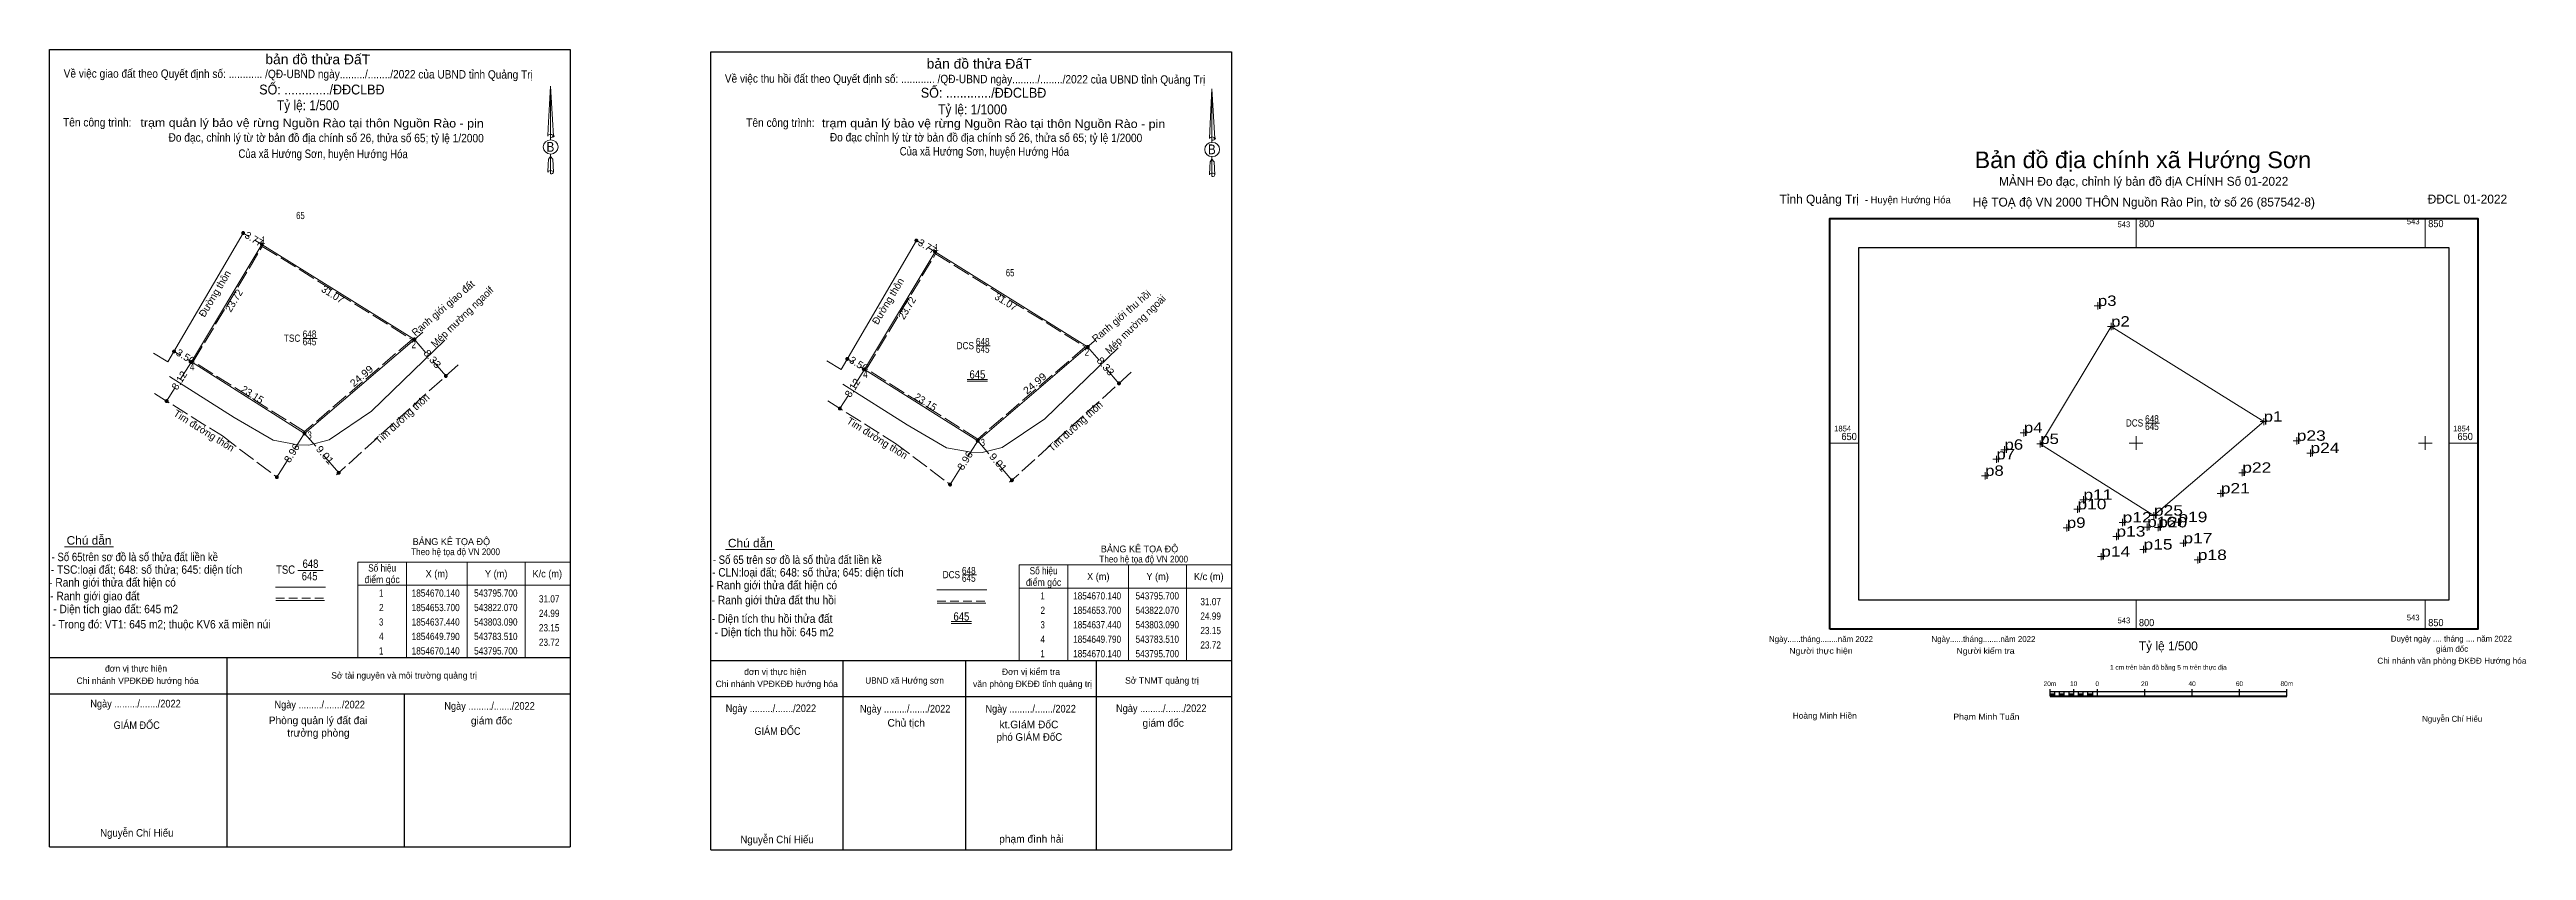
# Model space of a CAD drawing. Header units: metres. Extents: x 543204 to 544063, y 1854568 to 1854720.
# Drawn here: x 543439.4 to 543867.5, y 1854579.5 to 1854718.1 of the extents above; entities that cross this region are included whole.
import ezdxf
from ezdxf.enums import TextEntityAlignment as Align

# ---------------------------------------------------------------- set-up
doc = ezdxf.new("R2010")
doc.units = ezdxf.units.M
doc.header["$LTSCALE"] = 0.5
doc.header["$PDMODE"] = 32
doc.header["$PDSIZE"] = 0.25
doc.linetypes.add('LONG_DASHED', pattern=[7.5, 6, -1.5])
doc.linetypes.add('MEDIUM_DASHED', pattern=[4.5, 3, -1.5])
for name, color, linetype, lineweight in [('1', 7, 'LONG_DASHED', 13), ('10', 7, 'Continuous', 13), ('13', 7, 'Continuous', 13), ('15', 7, 'Continuous', 13), ('2', 7, 'Continuous', 25), ('63', 7, 'LONG_DASHED', 13), ('7', 7, 'Continuous', 13)]:
    doc.layers.add(name, color=color, linetype=linetype, lineweight=lineweight)
doc.layers.add('12', color=7, linetype='Continuous')
doc.layers.add('8', color=7, linetype='Continuous')

msp = doc.modelspace()

# ---------------------------------------------------------------- texts
at = {"layer": '1', "width": 0.85}
for s, p in [('648', (543484.295, 1854668.22)), ('645', (543484.295, 1854666.9)), ('648', (543600.655, 1854666.93)), ('645', (543600.655, 1854665.61)), ('648', (543598.245, 1854627.31)), ('645', (543598.245, 1854625.99))]:
    msp.add_text(s, height=1.25, dxfattribs=at).set_placement(p, align=Align.CENTER)
at = {"layer": '10'}
for s, height, width, p in [('bản đồ thửa ĐấT', 1.706, 1.05, (543476.66, 1854715.55)), ('Về việc giao đất theo Quyết định số: ............ /QĐ-UBND ngày........./......../2022 của UBND tỉnh Quảng Trị', 1.45, 0.9, (543441.8, 1854713.22)), ('Về việc thu hồi đất theo Quyết định số: ............ /QĐ-UBND ngày........./......../2022 của UBND tỉnh Quảng Trị', 1.45, 0.9, (543556.08, 1854712.35)), ('bản đồ thửa ĐấT', 1.707, 1.05, (543590.96, 1854714.79)), ('Tên công trình: ', 1.46, 0.9, (543441.69, 1854704.77)), ('trạm quản lý bảo vệ rừng Nguồn Rào tại thôn Nguồn Rào - pin', 1.46, 1.1, (543455.07, 1854704.71)), ('Tên công trình: ', 1.461, 0.9, (543559.77, 1854704.71)), ('trạm quản lý bảo vệ rừng Nguồn Rào tại thôn Nguồn Rào - pin', 1.46, 1.1, (543572.86, 1854704.62)), ('Đo đạc, chỉnh lý từ tờ bản đồ địa chính số 26, thửa số 65; tỷ lệ 1/2000', 1.46, 0.9, (543459.92, 1854702.14)), ('Của xã Hướng Sơn, huyện Hướng Hóa', 1.464, 0.85, (543472, 1854699.34)), ('Đo đạc chỉnh lý từ tờ bản đồ địa chính số 26, thửa số 65; tỷ lệ 1/2000', 1.46, 0.9, (543574.22, 1854702.18)), ('Của xã Hướng Sơn, huyện Hướng Hóa', 1.464, 0.85, (543586.3, 1854699.75))]:
    msp.add_text(s, height=height, rotation=359.862, dxfattribs=dict(at, width=width)).set_placement(p)
for s, height, width, p in [('SỐ: ............./ĐĐCLBĐ', 1.705, 0.95, (543475.6, 1854710.3)), ('Tỷ lệ: 1/500', 1.71, 0.9, (543478.66, 1854707.58)), ('SỐ: ............./ĐĐCLBĐ', 1.708, 0.95, (543589.95, 1854709.74)), ('Tỷ lệ: 1/1000', 1.71, 0.9, (543592.96, 1854706.87)), ('- TSC:loại đất; 648: số thửa; 645: diện tích', 1.46, 0.9, (543439.58, 1854627.38)), ('- Số 65trên sơ đồ là số thửa đất liền kề', 1.46, 0.85, (543439.71, 1854629.56)), ('- CLN:loại đất; 648: số thửa; 645: diện tích', 1.46, 0.9, (543553.88, 1854626.9)), ('- Số 65 trên sơ đồ là số thửa đất liền kề', 1.46, 0.85, (543554, 1854629.08))]:
    msp.add_text(s, height=height, dxfattribs=dict(at, width=width)).set_placement(p)
for s, height, width, p in [('B', 1.687, 0.9, (543525.935, 1854700.4)), ('B', 1.688, 0.9, (543640.25, 1854699.96)), ('Chú dẫn', 1.462, 1.05, (543446.19, 1854632.42)), ('Theo hệ tọa độ VN 2000', 1.17, 0.9, (543509.54, 1854630.6)), ('Chú dẫn', 1.463, 1.05, (543560.495, 1854631.95)), ('Theo hệ tọa độ VN 2000', 1.17, 0.9, (543628.48, 1854629.33)), ('- Ranh giới thửa đất hiện có', 1.462, 0.9, (543450.24, 1854625.16)), ('- Ranh giới giao đất', 1.461, 0.9, (543447.19, 1854622.8)), ('- Ranh giới thửa đất hiện có', 1.463, 0.9, (543564.535, 1854624.68)), ('- Ranh giới thửa đất thu hồi', 1.463, 0.9, (543564.565, 1854622.1)), ('- Trong đó: VT1: 645 m2; thuộc KV6 xã miền núi', 1.46, 0.9, (543458.7, 1854617.92)), ('- Diện tích giao đất: 645 m2', 1.46, 0.9, (543450.8, 1854620.55)), ('- Diện tích thu hồi thửa đất', 1.463, 0.9, (543564.245, 1854618.89)), ('- Diện tích thu hồi: 645 m2', 1.46, 0.9, (543564.615, 1854616.56)), ('UBND xã Hướng sơn', 1.114, 0.95, (543587.145, 1854608.36)), ('Ngày ........./......./2022', 1.32, 0.9, (543454.225, 1854604.25)), ('GIÁM ĐỐC', 1.31, 0.9, (543454.43, 1854600.53)), ('Ngày ........./......./2022', 1.32, 0.9, (543486.055, 1854604.09)), ('Ngày ........./......./2022', 1.32, 0.9, (543515.415, 1854603.85)), ('Ngày ........./......./2022', 1.32, 0.9, (543564.045, 1854603.45)), ('Ngày ........./......./2022', 1.32, 0.9, (543587.255, 1854603.37)), ('Ngày ........./......./2022', 1.32, 0.9, (543608.935, 1854603.37)), ('Ngày ........./......./2022', 1.32, 0.9, (543631.515, 1854603.45)), (' GIÁM ĐỐC', 1.31, 0.9, (543564.96, 1854599.51)), ('phó GIÁM ĐốC', 1.317, 0.95, (543608.725, 1854598.48)), ('Nguyễn Chí Hiếu', 1.31, 0.95, (543454.445, 1854581.9)), ('Nguyễn Chí Hiếu', 1.31, 0.95, (543565.105, 1854580.75))]:
    msp.add_text(s, height=height, dxfattribs=dict(at, width=width)).set_placement(p, align=Align.CENTER)
for s, height, p in [('BẢNG KÊ TỌA ĐỘ', 1.17, (543508.815, 1854632.36)), ('BẢNG KÊ TỌA ĐỘ', 1.17, (543627.76, 1854631.09)), ('đơn vị thực hiện', 1.111, (543454.315, 1854610.43)), ('Sở tài nguyên và môi trường quảng trị', 1.113, (543500.655, 1854609.24)), ('đơn vị thực hiện', 1.111, (543564.78, 1854609.87)), ('Đơn vị kiểm tra', 1.111, (543608.995, 1854609.87)), ('Chi nhánh VPĐKĐĐ hướng hóa', 1.111, (543454.59, 1854608.32)), ('Chi nhánh VPĐKĐĐ hướng hóa', 1.111, (543565.05, 1854607.77)), ('văn phòng ĐKĐĐ tỉnh quảng trị', 1.111, (543609.26, 1854607.77)), ('Sở TNMT quảng trị', 1.114, (543631.63, 1854608.36)), ('Phòng quản lý đất đai', 1.317, (543485.765, 1854601.36)), ('giám đốc', 1.316, (543515.76, 1854601.32)), ('Chủ tịch', 1.317, (543587.43, 1854600.93)), ('kt.GIáM ĐốC', 1.317, (543608.645, 1854600.65)), ('giám đốc', 1.317, (543631.845, 1854600.91)), ('trưởng phòng', 1.317, (543485.84, 1854599.2)), ('phạm đình hải', 1.317, (543609.08, 1854580.85))]:
    msp.add_text(s, height=height, dxfattribs=at).set_placement(p, align=Align.CENTER)
at = {"layer": '12'}
for s, width, p in [('p3', 1.2, (543793.41, 1854673.72)), ('p2', 1.2, (543795.7, 1854670.14)), ('p4', 1.2, (543780.62, 1854651.77)), ('p1', 1.2, (543822.07, 1854653.7)), ('p7', 1.2, (543775.87, 1854647.18)), ('p6', 1.2, (543777.27, 1854648.84)), ('p5', 1.2, (543783.45, 1854649.83)), ('p23', 1.25, (543827.77, 1854650.39)), ('p24', 1.25, (543830.14, 1854648.26)), ('p8', 1.2, (543773.92, 1854644.33)), ('p22', 1.25, (543818.36, 1854644.86)), ('p10', 1.25, (543789.87, 1854638.53)), ('p11', 1.25, (543790.9, 1854640.18)), ('p21', 1.25, (543814.65, 1854641.27)), ('p9', 1.2, (543788.05, 1854635.33)), ('p12', 1.25, (543797.68, 1854636.25)), ('p16', 1.25, (543801.91, 1854635.46)), ('p25', 1.25, (543803.09, 1854637.44)), ('p20', 1.25, (543803.83, 1854635.4)), ('p19', 1.25, (543807.31, 1854636.31)), ('p14', 1.25, (543793.98, 1854630.35)), ('p13', 1.25, (543796.6, 1854633.82)), ('p15', 1.25, (543801.29, 1854631.57)), ('p17', 1.25, (543808.18, 1854632.64)), ('p18', 1.25, (543810.67, 1854629.76))]:
    msp.add_text(s, height=1.8, dxfattribs=dict(at, width=width)).set_placement(p)
at = {"layer": '13', "width": 0.85}
for s, height, p in [('TSC', 1.25, (543481.29, 1854667.51)), ('DCS', 1.25, (543597.645, 1854666.22)), ('DCS', 1.25, (543799.735, 1854652.85)), ('648', 1.25, (543802.745, 1854653.56)), ('645', 1.25, (543802.745, 1854652.24)), ('TSC', 1.44, (543480.155, 1854627.38)), ('645', 1.44, (543484.31, 1854626.24)), ('648', 1.44, (543484.46, 1854628.4)), ('DCS', 1.25, (543595.235, 1854626.6))]:
    msp.add_text(s, height=height, dxfattribs=at).set_placement(p, align=Align.CENTER)
at = {"layer": '15', "width": 0.8}
for p in [(543482.73, 1854688.74), (543605.39, 1854678.84)]:
    msp.add_text('65', height=1.25, dxfattribs=at).set_placement(p, align=Align.CENTER)
at = {"layer": '15'}
for s, rotation, p in [('3.77', 328.586, (543474.3543, 1854684.7713)), ('3.77', 328.586, (543590.7143, 1854683.4813)), ('Ranh giới giao đất', 40.7, (543507.7924, 1854672.8556)), ('Mép mường ngaoif', 44.059, (543511.1204, 1854671.3802)), ('Mép mường ngoài', 44.059, (543627.4754, 1854670.083)), ('Tim đường thôn', 42.131, (543500.7357, 1854653.7048)), ('Tim đường thôn', 327.929, (543465.7282, 1854651.616)), ('Tim đường thôn', 327.929, (543582.0882, 1854650.326)), ('Tim đường thôn', 42.131, (543617.0957, 1854652.4148))]:
    msp.add_text(s, height=1.25, rotation=rotation, dxfattribs=at).set_placement(p, align=Align.CENTER)
for s, rotation, width, p in [('3.50', 328.586, 1.05, (543462.5443, 1854664.4191)), ('8.33', 310.571, 1.1, (543505.046, 1854664.1565)), ('8.12', 57.778, 1.05, (543462.316, 1854660.4968)), ('3.50', 328.586, 1.05, (543578.9043, 1854663.1291)), ('8.33', 310.571, 1.1, (543621.406, 1854662.8665)), ('8.12', 57.778, 1.05, (543578.676, 1854659.2068)), ('8.96', 57.764, 1.05, (543481.7664, 1854647.9066)), ('9.01', 310.815, 1.1, (543486.4933, 1854647.5335)), ('8.96', 57.764, 1.05, (543598.1264, 1854646.6166)), ('9.01', 310.815, 1.1, (543602.8533, 1854646.2435))]:
    msp.add_text(s, height=1.25, rotation=rotation, dxfattribs=dict(at, width=width)).set_placement(p, align=Align.CENTER)
at = {"layer": '2'}
for s, height, width, p in [('Bản đồ địa chính xã Hướng Sơn', 2.87, 1.05, (543801.18, 1854697.56)), ('645', 1.44, 0.85, (543599.74, 1854661.15)), ('645', 1.44, 0.85, (543596.97, 1854619.27)), ('Người thực hiện', 1.024, 1.1, (543745.54, 1854613.53)), ('Người kiểm tra', 1.024, 1.1, (543773.98, 1854613.53)), ('Chi nhánh văn phòng ĐKĐĐ Hướng hóa', 1.02, 1.05, (543854.59, 1854611.82)), ('20m', 0.8188, 0.95, (543785.115, 1854607.95)), ('10', 0.8188, 0.95, (543789.21, 1854607.95)), ('0', 0.8188, 0.9, (543793.305, 1854607.95)), ('20', 0.8188, 0.95, (543801.49, 1854607.95)), ('40', 0.8188, 0.95, (543809.69, 1854607.95)), ('60', 0.8188, 0.95, (543817.87, 1854607.95)), ('80m', 0.8188, 0.95, (543826.065, 1854607.95)), ('Hoàng Minh Hiền', 1.02, 1.05, (543746.2, 1854602.32)), ('Phạm Minh Tuấn', 1.02, 1.1, (543774.13, 1854602.14))]:
    msp.add_text(s, height=height, dxfattribs=dict(at, width=width)).set_placement(p, align=Align.CENTER)
for s, height, p in [('MẢNH Đo đạc, chỉnh lý bản đồ địA CHÍNH Số 01-2022', 1.54, (543801.31, 1854694.5)), ('Hệ TOẠ độ VN 2000 THÔN Nguồn Rào Pin, tờ số 26 (857542-8)', 1.54, (543801.345, 1854690.91)), ('Ngày......tháng........năm 2022', 1.02, (543745.545, 1854615.57)), ('Ngày......tháng........năm 2022', 1.02, (543773.625, 1854615.57)), ('Tỷ lệ 1/500', 1.54, (543805.58, 1854614.13)), ('Duyệt ngày .... tháng .... năm 2022', 1.02, (543854.505, 1854615.64)), ('giám đốc', 1.02, (543854.63, 1854613.87)), ('1 cm trên bản đồ bằng 5 m trên thực địa', 0.8188, (543805.585, 1854610.77)), ('Nguyễn Chí Hiếu', 1.02, (543854.65, 1854601.77))]:
    msp.add_text(s, height=height, dxfattribs=at).set_placement(p, align=Align.CENTER)
for s, height, p in [('Tỉnh Quảng Trị ', 1.539, (543738.38, 1854691.43)), ('- Huyện Hướng Hóa', 1.228, (543753.12, 1854691.47))]:
    msp.add_text(s, height=height, dxfattribs=at).set_placement(p)
msp.add_text('ĐĐCL 01-2022', height=1.54, dxfattribs=at).set_placement((543864.15, 1854691.43), align=Align.RIGHT)
at = {"layer": '63'}
for s, height, width, p in [('543', 1, 0.95, (543799, 1854687.34)), ('543', 1, 0.95, (543849, 1854687.84)), (' 1', 1.25, 0.75, (543476.68, 1854684.48)), (' 1', 1.25, 0.75, (543593.04, 1854683.19)), (' 2', 1.25, 0.85, (543502.7, 1854666.4)), (' 2', 1.25, 0.85, (543619.06, 1854665.11)), (' 4', 1.25, 0.85, (543464.41, 1854662.56)), (' 4', 1.25, 0.85, (543580.77, 1854661.27)), (' 3', 1.25, 0.8, (543484.68, 1854650.76)), (' 3', 1.25, 0.8, (543601.04, 1854649.47)), ('31.07', 1.25, 0.85, (543527.5, 1854622.41)), ('31.07', 1.25, 0.85, (543641.83, 1854621.93)), ('24.99', 1.25, 0.85, (543527.5, 1854619.91)), ('24.99', 1.25, 0.85, (543641.83, 1854619.43)), ('543', 1, 0.95, (543799, 1854618.81)), ('543', 1, 0.95, (543849, 1854619.31)), ('23.15', 1.25, 0.85, (543527.5, 1854617.41)), ('23.72', 1.25, 0.85, (543527.5, 1854614.91)), ('23.15', 1.25, 0.85, (543641.83, 1854616.93)), ('23.72', 1.25, 0.85, (543641.83, 1854614.43))]:
    msp.add_text(s, height=height, dxfattribs=dict(at, width=width)).set_placement(p, align=Align.RIGHT)
at = {"layer": '63', "width": 0.95}
for s, height, p in [('800', 1.25, (543800.5, 1854687.34)), ('850', 1.25, (543850.5, 1854687.34)), ('1854', 1, (543747.83, 1854652)), ('1854', 1, (543747.83, 1854652)), ('650', 1.25, (543749.08, 1854650.5)), ('1854', 1, (543854.81, 1854652)), ('1854', 1, (543854.81, 1854652)), ('650', 1.25, (543855.56, 1854650.5)), ('800', 1.25, (543800.5, 1854618.31)), ('850', 1.25, (543850.5, 1854618.31))]:
    msp.add_text(s, height=height, dxfattribs=at).set_placement(p)
at = {"layer": '63'}
for s, rotation, p in [('Đường thôn', 59.078, (543468.4587, 1854675.5138)), ('23.72', 59.078, (543471.7625, 1854674.3138)), ('31.07', 328.059, (543487.9794, 1854675.187)), ('Đường thôn', 59.078, (543584.8187, 1854674.2238)), ('23.72', 59.078, (543588.1225, 1854673.0238)), ('31.07', 328.059, (543604.3394, 1854673.897)), ('23.15', 327.758, (543474.0866, 1854657.8653)), ('23.15', 327.758, (543590.4466, 1854656.5753))]:
    msp.add_text(s, height=1.25, rotation=rotation, dxfattribs=at).set_placement(p, align=Align.CENTER)
at = {"layer": '63', "width": 1.1}
for p in [(543493.6934, 1854661.1192), (543610.0534, 1854659.8292)]:
    msp.add_text('24.99', height=1.25, rotation=40.586, dxfattribs=at).set_placement(p, align=Align.CENTER)
at = {"layer": '63'}
for s, width, p in [('Số hiệu', 0.85, (543496.85, 1854627.76)), ('X (m)', 0.95, (543506.3, 1854626.76)), ('Y (m)', 0.95, (543516.555, 1854626.76)), ('K/c (m)', 0.95, (543525.395, 1854626.76)), ('Số hiệu', 0.85, (543611.18, 1854627.28)), ('X (m)', 0.95, (543620.63, 1854626.28)), ('Y (m)', 0.95, (543630.885, 1854626.28)), ('K/c (m)', 0.95, (543639.725, 1854626.28)), ('điểm góc', 0.9, (543496.85, 1854625.76)), (' 1', 0.75, (543496.5, 1854623.41)), ('1854670.140', 0.85, (543506.1, 1854623.41)), ('543795.700', 0.85, (543516.5, 1854623.41)), ('điểm góc', 0.9, (543611.18, 1854625.28)), (' 1', 0.75, (543610.83, 1854622.93)), ('1854670.140', 0.85, (543620.43, 1854622.93)), ('543795.700', 0.85, (543630.83, 1854622.93)), (' 3', 0.8, (543496.495, 1854618.41)), (' 2', 0.85, (543496.505, 1854620.91)), ('1854653.700', 0.85, (543506.1, 1854620.91)), ('1854637.440', 0.85, (543506.1, 1854618.41)), ('543822.070', 0.85, (543516.5, 1854620.91)), ('543803.090', 0.85, (543516.5, 1854618.41)), (' 3', 0.8, (543610.825, 1854617.93)), (' 2', 0.85, (543610.835, 1854620.43)), ('1854653.700', 0.85, (543620.43, 1854620.43)), ('1854637.440', 0.85, (543620.43, 1854617.93)), ('543822.070', 0.85, (543630.83, 1854620.43)), ('543803.090', 0.85, (543630.83, 1854617.93)), (' 4', 0.85, (543496.5, 1854615.91)), (' 1', 0.75, (543496.5, 1854613.41)), ('1854649.790', 0.85, (543506.1, 1854615.91)), ('1854670.140', 0.85, (543506.1, 1854613.41)), ('543783.510', 0.85, (543516.5, 1854615.91)), ('543795.700', 0.85, (543516.5, 1854613.41)), (' 4', 0.85, (543610.83, 1854615.43)), ('1854649.790', 0.85, (543620.43, 1854615.43)), ('543783.510', 0.85, (543630.83, 1854615.43)), (' 1', 0.75, (543610.83, 1854612.93)), ('1854670.140', 0.85, (543620.43, 1854612.93)), ('543795.700', 0.85, (543630.83, 1854612.93))]:
    msp.add_text(s, height=1.25, dxfattribs=dict(at, width=width)).set_placement(p, align=Align.CENTER)
at = {"layer": '8'}
msp.add_text('Ranh giới thu hồi', height=1.25, rotation=40.7, dxfattribs=at).set_placement((543625.0324, 1854671.4806), align=Align.CENTER)

# ---------------------------------------------------------------- hatches: boundary and pattern name
at = {"layer": '2'}
for points in [[(543785.14, 1854606.21), (543785.96, 1854606.21), (543785.96, 1854606.62), (543785.14, 1854606.62)], [(543786.78, 1854606.21), (543787.6, 1854606.21), (543787.6, 1854606.62), (543786.78, 1854606.62)], [(543788.42, 1854606.21), (543789.24, 1854606.21), (543789.24, 1854606.62), (543788.42, 1854606.62)], [(543790.06, 1854606.21), (543790.87, 1854606.21), (543790.87, 1854606.62), (543790.06, 1854606.62)], [(543791.69, 1854606.21), (543792.51, 1854606.21), (543792.51, 1854606.62), (543791.69, 1854606.62)]]:
    msp.add_hatch(color=256, dxfattribs=at).paths.add_polyline_path(points)
at = {"layer": '63'}
for points in [[(543473.08, 1854686.33, 1), (543472.58, 1854686.33, 1)], [(543476.31, 1854684.37, 1), (543475.81, 1854684.37, 1)], [(543589.44, 1854685.04, 1), (543588.94, 1854685.04, 1)], [(543592.67, 1854683.08, 1), (543592.17, 1854683.08, 1)], [(543461.14, 1854665.84, 1), (543460.64, 1854665.84, 1)], [(543502.68, 1854667.93, 1), (543502.18, 1854667.93, 1)], [(543619.04, 1854666.64, 1), (543618.54, 1854666.64, 1)], [(543464.12, 1854664.02, 1), (543463.62, 1854664.02, 1)], [(543508.1, 1854661.6, 1), (543507.6, 1854661.6, 1)], [(543577.5, 1854664.55, 1), (543577, 1854664.55, 1)], [(543580.48, 1854662.73, 1), (543579.98, 1854662.73, 1)], [(543459.85, 1854657.25, 1), (543459.35, 1854657.25, 1)], [(543624.46, 1854660.31, 1), (543623.96, 1854660.31, 1)], [(543576.21, 1854655.96, 1), (543575.71, 1854655.96, 1)], [(543483.68, 1854651.68, 1), (543483.18, 1854651.68, 1)], [(543600.04, 1854650.39, 1), (543599.54, 1854650.39, 1)], [(543489.59, 1854644.85, 1), (543489.09, 1854644.85, 1)], [(543478.9, 1854644.1, 1), (543478.4, 1854644.1, 1)], [(543595.26, 1854642.81, 1), (543594.76, 1854642.81, 1)], [(543605.95, 1854643.56, 1), (543605.45, 1854643.56, 1)]]:
    msp.add_hatch(color=256, dxfattribs=at).paths.add_polyline_path(points)

# ---------------------------------------------------------------- linework, layer by layer
at = {"layer": '1'}
for points in [[(543476.14, 1854684.02), (543502.01, 1854667.9), (543483.43, 1854651.98), (543464.21, 1854664.1)], [(543592.5, 1854682.73), (543618.37, 1854666.61), (543599.79, 1854650.69), (543580.57, 1854662.81)]]:
    msp.add_lwpolyline(points, close=True, dxfattribs=at)
at = {"layer": '10', "lineweight": 25}
for p, q in [((543439.36, 1854718.08), (543529.35, 1854718.08)), ((543439.36, 1854580.13), (543439.36, 1854718.08)), ((543529.35, 1854718.08), (543529.35, 1854580.13)), ((543553.65, 1854717.65), (543643.68, 1854717.65)), ((543553.65, 1854579.63), (543553.65, 1854717.65)), ((543643.68, 1854717.65), (543643.68, 1854579.63)), ((543439.36, 1854580.13), (543439.36, 1854612.89)), ((543439.36, 1854612.88), (543529.35, 1854612.88)), ((543470.05, 1854580.13), (543470.05, 1854612.89)), ((543553.65, 1854612.4), (543643.68, 1854612.4)), ((543576.51, 1854579.57), (543576.51, 1854612.35)), ((543597.75, 1854579.52), (543597.75, 1854612.29)), ((543620.32, 1854579.5), (543620.32, 1854612.4)), ((543439.36, 1854606.62), (543529.35, 1854606.62)), ((543500.73, 1854580.13), (543500.73, 1854606.62)), ((543553.65, 1854606.14), (543643.68, 1854606.14)), ((543439.36, 1854580.13), (543529.35, 1854580.13)), ((543439.36, 1854580.13), (543529.35, 1854580.13)), ((543553.65, 1854579.63), (543643.68, 1854579.63)), ((543553.65, 1854579.63), (543643.68, 1854579.63))]:
    msp.add_line(p, q, dxfattribs=at)
at = {"layer": '10'}
for p, q in [((543525.96, 1854711.73), (543526.44, 1854703.11)), ((543525.96, 1854711.73), (543526.44, 1854703.11)), ((543525.96, 1854711.73), (543526.44, 1854703.11)), ((543640.28, 1854711.29), (543640.77, 1854702.67)), ((543640.28, 1854711.29), (543640.77, 1854702.67)), ((543640.28, 1854711.29), (543640.77, 1854702.67)), ((543525.57, 1854704.46), (543525.5, 1854703.11)), ((543525.96, 1854703.41), (543525.96, 1854703.05)), ((543525.96, 1854703.05), (543525.96, 1854702.81)), ((543525.96, 1854702.81), (543525.96, 1854702.48)), ((543525.96, 1854702.81), (543525.96, 1854702.48)), ((543525.96, 1854702.81), (543525.96, 1854702.48)), ((543639.9, 1854704.02), (543639.83, 1854702.67)), ((543640.28, 1854702.97), (543640.28, 1854702.6)), ((543640.28, 1854702.6), (543640.28, 1854702.36)), ((543640.28, 1854702.36), (543640.28, 1854702.03)), ((543640.28, 1854702.36), (543640.28, 1854702.03)), ((543640.28, 1854702.36), (543640.28, 1854702.03)), ((543525.96, 1854699.57), (543525.96, 1854699.94)), ((543525.96, 1854699.57), (543525.96, 1854699.94)), ((543525.96, 1854699.57), (543525.96, 1854699.94)), ((543525.96, 1854699.57), (543526.33, 1854699.08)), ((543525.96, 1854699.57), (543526.33, 1854699.08)), ((543525.96, 1854699.57), (543526.33, 1854699.08)), ((543525.96, 1854697.12), (543525.96, 1854696.78)), ((543525.96, 1854696.78), (543525.96, 1854696.55)), ((543526.33, 1854699.08), (543526.44, 1854696.84)), ((543526.33, 1854699.08), (543526.44, 1854696.84)), ((543526.33, 1854699.08), (543526.44, 1854696.84)), ((543526.44, 1854696.84), (543526.44, 1854696.87)), ((543640.28, 1854699.12), (543640.28, 1854699.5)), ((543640.28, 1854699.12), (543640.28, 1854699.5)), ((543640.28, 1854699.12), (543640.28, 1854699.5)), ((543640.28, 1854699.12), (543640.66, 1854698.64)), ((543640.28, 1854699.12), (543640.66, 1854698.64)), ((543640.28, 1854699.12), (543640.66, 1854698.64)), ((543640.28, 1854696.68), (543640.28, 1854696.33)), ((543640.28, 1854696.33), (543640.28, 1854696.1)), ((543640.66, 1854698.64), (543640.77, 1854696.4)), ((543640.66, 1854698.64), (543640.77, 1854696.4)), ((543640.66, 1854698.64), (543640.77, 1854696.4)), ((543640.77, 1854696.4), (543640.77, 1854696.42)), ((543457.35, 1854665.52), (543459.83, 1854664.02)), ((543573.71, 1854664.23), (543576.19, 1854662.73)), ((543441.92, 1854632.06), (543450.4, 1854632.06)), ((543556.21, 1854631.59), (543564.69, 1854631.59)), ((543478.4, 1854625.07), (543487.03, 1854625.07)), ((543592.71, 1854624.59), (543601.34, 1854624.59)), ((543478.5, 1854622.77), (543486.9, 1854622.77)), ((543592.81, 1854622.3), (543601.21, 1854622.3))]:
    msp.add_line(p, q, dxfattribs=at)
at = {"layer": '10', "linetype": 'MEDIUM_DASHED'}
for p, q in [((543478.47, 1854623.14), (543487.05, 1854623.14)), ((543592.78, 1854622.66), (543601.36, 1854622.66))]:
    msp.add_line(p, q, dxfattribs=at)
at = {"layer": '10'}
for points in [[(543525.96, 1854703.41), (543525.96, 1854711.73), (543525.57, 1854704.46)], [(543640.28, 1854702.97), (543640.28, 1854711.29), (543639.9, 1854704.02)], [(543525.96, 1854697.12), (543525.96, 1854699.57), (543525.63, 1854699.08), (543525.57, 1854698.18), (543525.5, 1854696.87)], [(543640.28, 1854696.68), (543640.28, 1854699.12), (543639.96, 1854698.64), (543639.9, 1854697.73), (543639.83, 1854696.42)]]:
    msp.add_lwpolyline(points, dxfattribs=at)
msp.add_lwpolyline([(543795.7, 1854670.14), (543822.07, 1854653.7), (543803.09, 1854637.44), (543783.51, 1854649.79)], close=True, dxfattribs=at)
for centre, major_axis in [((543525.9806, 1854701.2157), (1.2893, 0)), ((543640.3078, 1854700.7723), (1.2898, 0))]:
    msp.add_ellipse(centre, major_axis=major_axis, ratio=0.952727, dxfattribs=at)
for centre, major_axis, start_param, end_param in [((543525.9811, 1854703.1084), (0.4726, 0), 1.57079633, 3.07445202), ((543525.9811, 1854703.1084), (0.4726, 0), 0.06714063, 1.57079633), ((543525.9811, 1854703.1084), (0.4726, 0), 4.71238898, 6.28318531), ((543640.3083, 1854702.6658), (0.4728, 0), 1.57079633, 3.07445202), ((543640.3083, 1854702.6658), (0.4728, 0), 0.06714063, 1.57079633), ((543640.3083, 1854702.6658), (0.4728, 0), 4.71238898, 6.28318531), ((543525.9811, 1854696.8393), (0.4726, 0), 2.49106941, 3.07427841), ((543525.9811, 1854696.8393), (0.4726, 0), 1.57079633, 2.49106941), ((543525.9811, 1854696.8393), (0.4726, 0), 0.06714063, 1.57079633), ((543525.9811, 1854696.8393), (0.4726, 0), 4.71238898, 6.28318531), ((543640.3083, 1854696.3941), (0.4728, 0), 2.49106941, 3.07427841), ((543640.3083, 1854696.3941), (0.4728, 0), 1.57079633, 2.49106941), ((543640.3083, 1854696.3941), (0.4728, 0), 0.06714063, 1.57079633), ((543640.3083, 1854696.3941), (0.4728, 0), 4.71238898, 6.28318531)]:
    msp.add_ellipse(centre, major_axis=major_axis, ratio=0.614131, start_param=start_param, end_param=end_param, dxfattribs=at)
for p in [(543526.44, 1854703.11), (543640.77, 1854702.67)]:
    msp.add_point(p, dxfattribs=at)
at = {"layer": '13'}
for p, q in [((543801.64, 1854653.43), (543804.06, 1854653.43)), ((543482.27, 1854627.96), (543486.66, 1854627.96))]:
    msp.add_line(p, q, dxfattribs=at)
at = {"layer": '15'}
for p, q in [((543459.83, 1854664.02), (543472.83, 1854686.33)), ((543476.06, 1854684.37), (543463.87, 1854664.02)), ((543472.83, 1854686.33), (543473.82, 1854685.73)), ((543474.87, 1854685.1), (543476.06, 1854684.37)), ((543502.43, 1854667.93), (543476.06, 1854684.37)), ((543576.19, 1854662.73), (543589.19, 1854685.04)), ((543592.42, 1854683.08), (543580.23, 1854662.73)), ((543589.19, 1854685.04), (543590.18, 1854684.44)), ((543591.23, 1854683.81), (543592.42, 1854683.08)), ((543618.79, 1854666.64), (543592.42, 1854683.08)), ((543504.42, 1854665.61), (543502.43, 1854667.93)), ((543620.78, 1854664.32), (543618.79, 1854666.64)), ((543460.89, 1854665.84), (543461.86, 1854665.25)), ((543461.96, 1854660.99), (543463.87, 1854664.02)), ((543463.12, 1854664.48), (543463.87, 1854664.02)), ((543463.87, 1854664.02), (543483.45, 1854651.67)), ((543507.85, 1854661.6), (543505.6, 1854664.23)), ((543577.25, 1854664.55), (543578.22, 1854663.96)), ((543578.32, 1854659.7), (543580.23, 1854662.73)), ((543579.48, 1854663.19), (543580.23, 1854662.73)), ((543580.23, 1854662.73), (543599.81, 1854650.38)), ((543624.21, 1854660.31), (543621.96, 1854662.94)), ((543459.6, 1854657.25), (543461.08, 1854659.59)), ((543575.96, 1854655.96), (543577.44, 1854658.3)), ((543481.71, 1854648.95), (543483.43, 1854651.68)), ((543485.38, 1854649.44), (543483.45, 1854651.67)), ((543598.07, 1854647.66), (543599.79, 1854650.39)), ((543601.74, 1854648.15), (543599.81, 1854650.38)), ((543478.65, 1854644.1), (543480.7, 1854647.35)), ((543489.34, 1854644.85), (543486.67, 1854647.95)), ((543595.01, 1854642.81), (543597.06, 1854646.06)), ((543605.7, 1854643.56), (543603.03, 1854646.66))]:
    msp.add_line(p, q, dxfattribs=at)
at = {"layer": '15', "linetype": 'LONG_DASHED'}
for p, q in [((543509.98, 1854663.53), (543488.94, 1854644.49)), ((543626.34, 1854662.24), (543605.3, 1854643.2))]:
    msp.add_line(p, q, dxfattribs=at)
at = {"layer": '15'}
for points in [[(543460.12, 1854661.48), (543471.26, 1854654.41), (543478.04, 1854650.48), (543482.27, 1854649.69), (543482.27, 1854649.69), (543484.19, 1854649.63), (543487.67, 1854650.54), (543495.01, 1854655.5), (543507.7, 1854667.78)], [(543483.45, 1854651.67), (543502.43, 1854667.93), (543503.86, 1854669.16)], [(543576.48, 1854660.19), (543587.62, 1854653.12), (543594.4, 1854649.19), (543598.63, 1854648.4), (543598.63, 1854648.4), (543600.55, 1854648.34), (543604.03, 1854649.25), (543611.37, 1854654.21), (543624.06, 1854666.49)], [(543599.81, 1854650.38), (543618.79, 1854666.64), (543620.22, 1854667.87)]]:
    msp.add_lwpolyline(points, dxfattribs=at)
at = {"layer": '15', "linetype": 'LONG_DASHED'}
for points in [[(543457.5, 1854658.57), (543469.23, 1854651.22), (543478.74, 1854644.03)], [(543573.86, 1854657.28), (543585.59, 1854649.93), (543595.1, 1854642.74)]]:
    msp.add_lwpolyline(points, dxfattribs=at)
at = {"layer": '2', "lineweight": 13}
for p, q in [((543597.96, 1854660.98), (543601.47, 1854660.98)), ((543597.96, 1854660.68), (543601.47, 1854660.68)), ((543595.19, 1854619.1), (543598.7, 1854619.1)), ((543595.19, 1854618.8), (543598.7, 1854618.8))]:
    msp.add_line(p, q, dxfattribs=at)
at = {"layer": '2'}
for p, q in [((543785.14, 1854606.21), (543785.14, 1854607.44)), ((543785.14, 1854607.03), (543826.09, 1854607.03)), ((543785.96, 1854606.21), (543785.96, 1854607.03)), ((543786.78, 1854606.21), (543786.78, 1854607.03)), ((543787.6, 1854606.21), (543787.6, 1854607.03)), ((543788.42, 1854606.21), (543788.42, 1854607.03)), ((543789.24, 1854606.21), (543789.24, 1854607.44)), ((543790.06, 1854606.21), (543790.06, 1854607.03)), ((543790.87, 1854606.21), (543790.87, 1854607.03)), ((543791.69, 1854606.21), (543791.69, 1854607.03)), ((543792.51, 1854606.21), (543792.51, 1854607.03)), ((543793.33, 1854606.21), (543793.33, 1854607.44)), ((543801.52, 1854606.21), (543801.52, 1854607.44)), ((543809.71, 1854606.21), (543809.71, 1854607.44)), ((543817.9, 1854606.21), (543817.9, 1854607.44)), ((543826.09, 1854606.21), (543826.09, 1854607.44))]:
    msp.add_line(p, q, dxfattribs=at)
at = {"layer": '2', "lineweight": 53}
msp.add_line((543785.14, 1854606.21), (543826.09, 1854606.21), dxfattribs=at)
at = {"layer": '2', "lineweight": 13}
for points in [[(543785.14, 1854606.21), (543785.96, 1854606.21), (543785.96, 1854606.62), (543785.14, 1854606.62)], [(543786.78, 1854606.21), (543787.6, 1854606.21), (543787.6, 1854606.62), (543786.78, 1854606.62)], [(543788.42, 1854606.21), (543789.24, 1854606.21), (543789.24, 1854606.62), (543788.42, 1854606.62)], [(543790.06, 1854606.21), (543790.87, 1854606.21), (543790.87, 1854606.62), (543790.06, 1854606.62)], [(543791.69, 1854606.21), (543792.51, 1854606.21), (543792.51, 1854606.62), (543791.69, 1854606.62)]]:
    msp.add_lwpolyline(points, close=True, dxfattribs=at)
at = {"layer": '63', "linetype": 'Continuous'}
for p, q in [((543800, 1854683.84), (543800, 1854688.84)), ((543850, 1854683.84), (543850, 1854688.84)), ((543483.19, 1854668.09), (543485.61, 1854668.09)), ((543599.55, 1854666.8), (543601.97, 1854666.8)), ((543747.08, 1854650), (543752.08, 1854650)), ((543798.8, 1854650), (543801.2, 1854650)), ((543800, 1854648.8), (543800, 1854651.2)), ((543848.8, 1854650), (543851.2, 1854650)), ((543850, 1854648.8), (543850, 1854651.2)), ((543854.06, 1854650), (543859.06, 1854650)), ((543501.05, 1854629.38), (543501.05, 1854612.88)), ((543511.55, 1854629.38), (543511.55, 1854612.88)), ((543521.55, 1854629.38), (543521.55, 1854612.88)), ((543615.38, 1854628.9), (543615.38, 1854612.4)), ((543625.88, 1854628.9), (543625.88, 1854612.4)), ((543635.88, 1854628.9), (543635.88, 1854612.4)), ((543492.65, 1854625.38), (543529.35, 1854625.38)), ((543597.14, 1854627.18), (543599.56, 1854627.18)), ((543606.98, 1854624.9), (543643.68, 1854624.9)), ((543800, 1854617.81), (543800, 1854622.81)), ((543850, 1854617.81), (543850, 1854622.81))]:
    msp.add_line(p, q, dxfattribs=at)
at = {"layer": '63', "linetype": 'Continuous', "lineweight": 40}
msp.add_lwpolyline([(543747.08, 1854617.81), (543747.08, 1854688.84), (543859.06, 1854688.84), (543859.06, 1854617.81)], close=True, dxfattribs=at)
at = {"layer": '63', "linetype": 'Continuous', "lineweight": 25}
msp.add_lwpolyline([(543752.08, 1854622.81), (543752.08, 1854683.84), (543854.06, 1854683.84), (543854.06, 1854622.81)], close=True, dxfattribs=at)
msp.add_lwpolyline([(543752.08, 1854622.81), (543752.08, 1854683.84), (543854.06, 1854683.84), (543854.06, 1854622.81)], close=True, dxfattribs=at)
msp.add_lwpolyline([(543752.08, 1854622.81), (543752.08, 1854683.84), (543854.06, 1854683.84), (543854.06, 1854622.81)], close=True, dxfattribs=at)
at = {"layer": '63', "linetype": 'Continuous'}
for points in [[(543492.65, 1854629.38), (543529.35, 1854629.38), (543529.35, 1854612.88), (543492.65, 1854612.88)], [(543606.98, 1854628.9), (543643.68, 1854628.9), (543643.68, 1854612.4), (543606.98, 1854612.4)]]:
    msp.add_lwpolyline(points, close=True, dxfattribs=at)
at = {"layer": '63'}
for centre in [(543472.83, 1854686.33), (543476.06, 1854684.37), (543589.19, 1854685.04), (543592.42, 1854683.08), (543460.89, 1854665.84), (543502.43, 1854667.93), (543618.79, 1854666.64), (543463.87, 1854664.02), (543507.85, 1854661.6), (543577.25, 1854664.55), (543580.23, 1854662.73), (543459.6, 1854657.25), (543624.21, 1854660.31), (543575.96, 1854655.96), (543483.43, 1854651.68), (543599.79, 1854650.39), (543489.34, 1854644.85), (543478.65, 1854644.1), (543595.01, 1854642.81), (543605.7, 1854643.56)]:
    msp.add_circle(centre, 0.25, dxfattribs=at)
at = {"layer": '7'}
for p, q in [((543794.03, 1854673.72), (543792.78, 1854673.72)), ((543793.41, 1854673.1), (543793.41, 1854674.35)), ((543795.7, 1854669.52), (543795.7, 1854670.77)), ((543796.33, 1854670.14), (543795.08, 1854670.14)), ((543822.69, 1854653.7), (543821.44, 1854653.7)), ((543822.07, 1854653.07), (543822.07, 1854654.32)), ((543777.89, 1854648.84), (543776.65, 1854648.84)), ((543777.27, 1854648.22), (543777.27, 1854649.46)), ((543781.24, 1854651.77), (543779.99, 1854651.77)), ((543780.62, 1854651.14), (543780.62, 1854652.39)), ((543784.08, 1854649.83), (543782.83, 1854649.83)), ((543783.45, 1854649.2), (543783.45, 1854650.45)), ((543828.4, 1854650.39), (543827.15, 1854650.39)), ((543827.77, 1854649.76), (543827.77, 1854651.01)), ((543830.14, 1854647.63), (543830.14, 1854648.88)), ((543773.92, 1854643.7), (543773.92, 1854644.95)), ((543776.49, 1854647.18), (543775.24, 1854647.18)), ((543775.87, 1854646.56), (543775.87, 1854647.8)), ((543818.99, 1854644.86), (543817.74, 1854644.86)), ((543818.37, 1854644.24), (543818.37, 1854645.49)), ((543830.76, 1854648.26), (543829.52, 1854648.26)), ((543774.55, 1854644.33), (543773.3, 1854644.33)), ((543790.91, 1854639.55), (543790.91, 1854640.8)), ((543815.27, 1854641.27), (543814.03, 1854641.27)), ((543814.65, 1854640.65), (543814.65, 1854641.9)), ((543790.49, 1854638.53), (543789.25, 1854638.53)), ((543789.87, 1854637.9), (543789.87, 1854639.15)), ((543791.53, 1854640.18), (543790.28, 1854640.18)), ((543798.31, 1854636.25), (543797.06, 1854636.25)), ((543797.68, 1854635.62), (543797.68, 1854636.87)), ((543801.91, 1854634.83), (543801.91, 1854636.08)), ((543803.71, 1854637.44), (543802.46, 1854637.44)), ((543803.09, 1854636.81), (543803.09, 1854638.06)), ((543803.83, 1854634.77), (543803.83, 1854636.02)), ((543807.93, 1854636.31), (543806.69, 1854636.31)), ((543807.31, 1854635.68), (543807.31, 1854636.93)), ((543788.67, 1854635.33), (543787.42, 1854635.33)), ((543788.05, 1854634.71), (543788.05, 1854635.95)), ((543797.23, 1854633.82), (543795.98, 1854633.82)), ((543796.6, 1854633.2), (543796.6, 1854634.45)), ((543802.53, 1854635.46), (543801.29, 1854635.46)), ((543801.29, 1854630.94), (543801.29, 1854632.19)), ((543804.46, 1854635.4), (543803.21, 1854635.4)), ((543808.8, 1854632.65), (543807.55, 1854632.65)), ((543808.18, 1854632.02), (543808.18, 1854633.27)), ((543794.61, 1854630.35), (543793.36, 1854630.35)), ((543793.98, 1854629.72), (543793.98, 1854630.97)), ((543801.92, 1854631.57), (543800.67, 1854631.57)), ((543811.29, 1854629.76), (543810.04, 1854629.76)), ((543810.67, 1854629.13), (543810.67, 1854630.38))]:
    msp.add_line(p, q, dxfattribs=at)

msp.set_redraw_order([(e.dxf.handle, doc.entitydb.next_handle()) for e in msp.query("TEXT MTEXT ATTDEF DIMENSION ARC_DIMENSION")])  # texts and dimensions are drawn at this point

doc.saveas('drawing.dxf')
